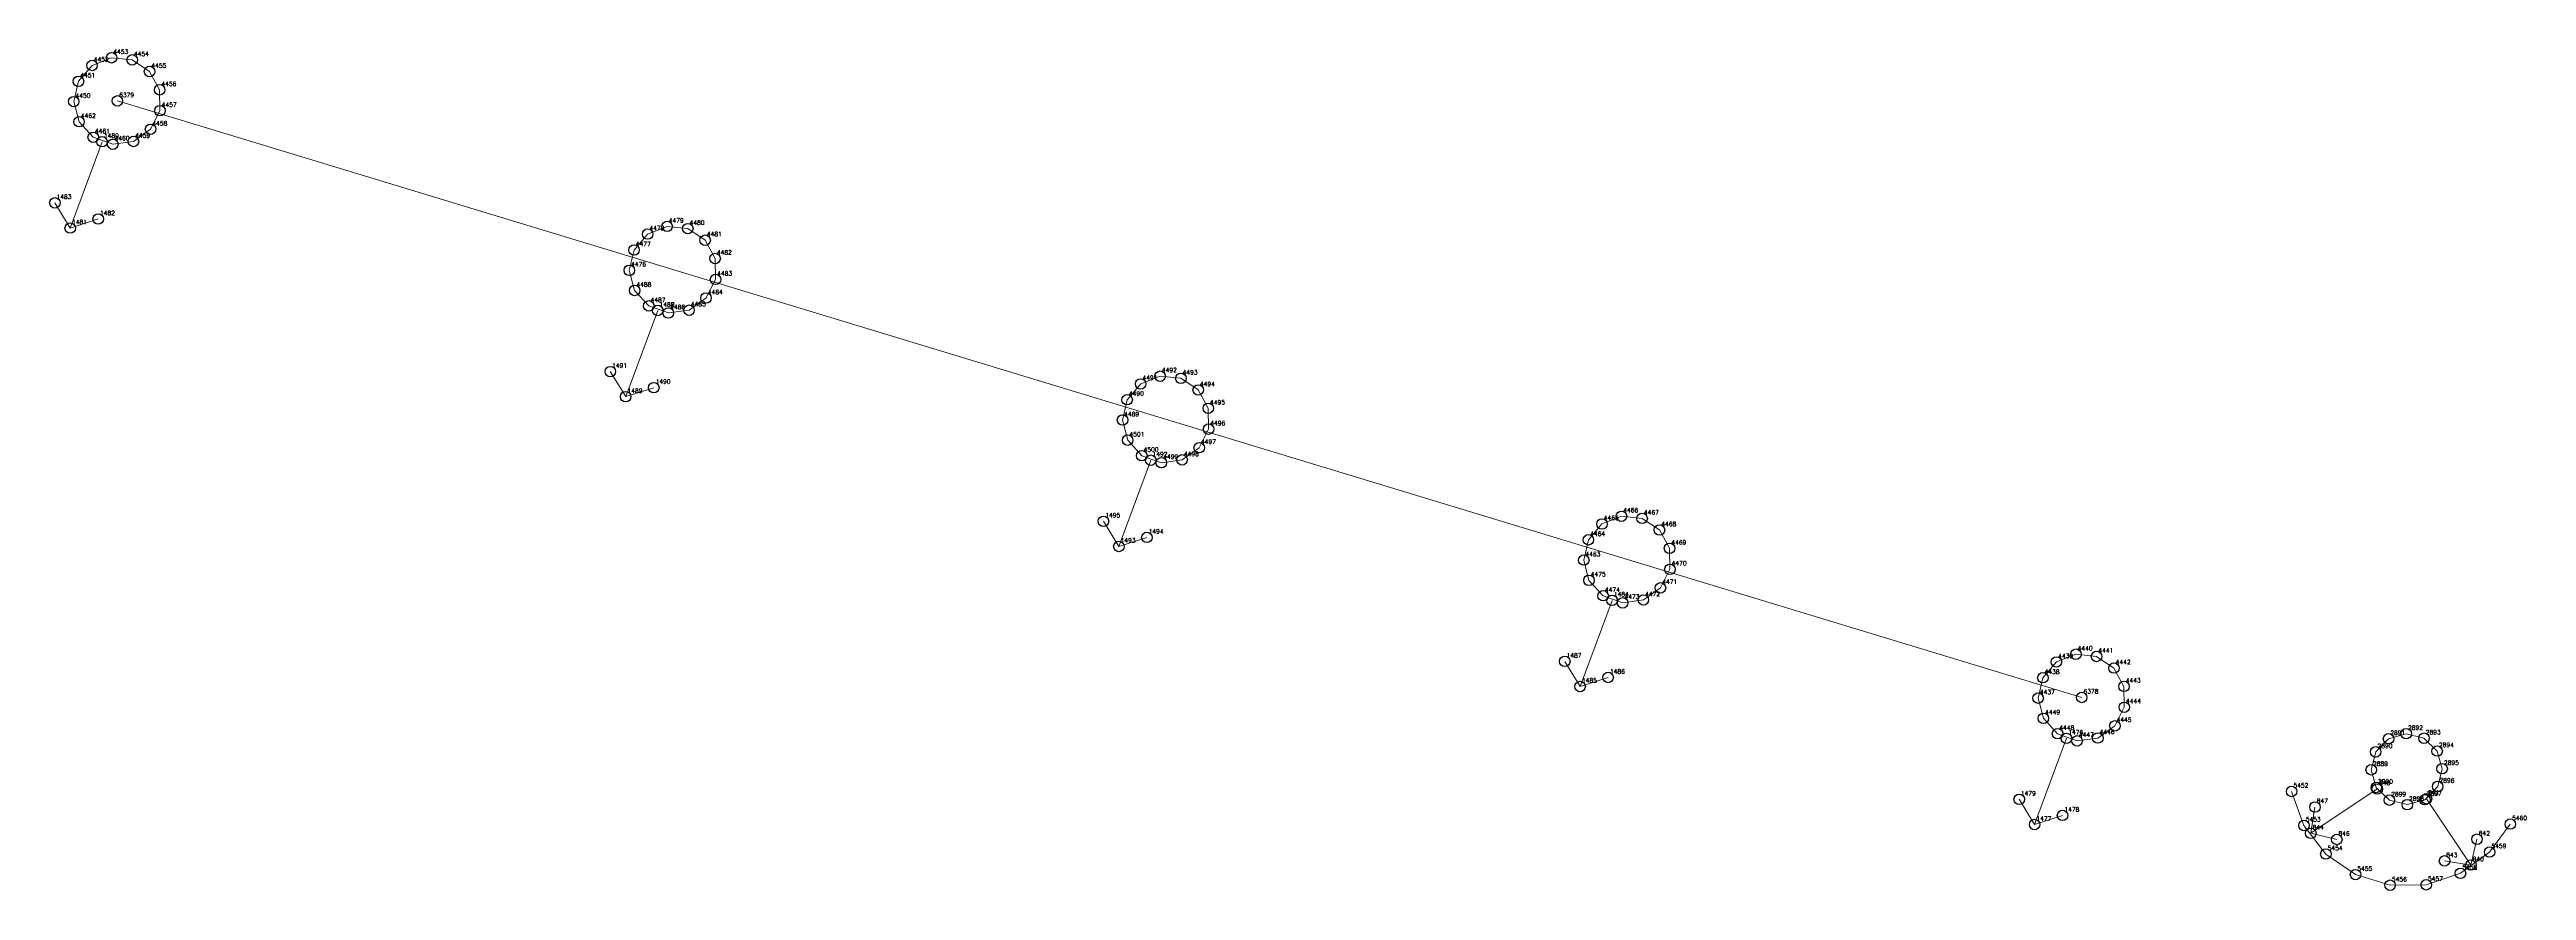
# Model space of a CAD drawing. Extents: x 1391501 to 1398271, y 354915 to 360782.
# Drawn here: x 1396941.2 to 1397118.2, y 359822.4 to 359882.5 of the extents above; entities that cross this region are included whole.
import ezdxf

# ---------------------------------------------------------------- set-up
doc = ezdxf.new("R2010")
doc.units = 0
doc.header["$PDMODE"] = 33
doc.header["$PDSIZE"] = 0.75
doc.layers.add('12 - ценные элементы визуального восприятия территории', color=7, linetype='Continuous')
doc.styles.get("Standard").update_dxf_attribs({"font": 'simplex.shx'})

msp = doc.modelspace()

# ---------------------------------------------------------------- linework, layer by layer
for p in [(1396944.21, 359881.41), (1396945.6, 359881.96), (1396947.08, 359881.81), (1396948.32, 359880.98), (1396942.9, 359878.83), (1396943.24, 359880.28), (1396949.04, 359879.67), (1396943.28, 359877.39), (1396949.06, 359878.18), (1396944.29, 359876.28), (1396945.69, 359875.78), (1396947.17, 359875.98), (1396948.39, 359876.85), (1396985.31, 359869.91), (1396982.95, 359868.22), (1396983.92, 359869.36), (1396986.79, 359869.75), (1396988.03, 359868.92), (1396982.61, 359866.77), (1396988.74, 359867.61), (1396982.99, 359865.33), (1396988.09, 359864.79), (1396988.77, 359866.12), (1396984, 359864.23), (1396985.4, 359863.72), (1396986.88, 359863.92), (1397018.19, 359857.52), (1397019.16, 359858.65), (1397020.55, 359859.2), (1397022.03, 359859.05), (1397023.27, 359858.22), (1397017.86, 359856.07), (1397023.99, 359856.91), (1397018.23, 359854.63), (1397023.34, 359854.09), (1397024.01, 359855.42), (1397019.24, 359853.52), (1397020.64, 359853.02), (1397022.12, 359853.22), (1397053.52, 359849.19), (1397055, 359849.04), (1397051.16, 359847.51), (1397052.13, 359848.64), (1397056.24, 359848.21), (1397056.96, 359846.9), (1397050.83, 359846.06), (1397056.98, 359845.4), (1397051.2, 359844.61), (1397052.21, 359843.51), (1397056.31, 359844.07), (1397053.61, 359843), (1397055.09, 359843.21), (1397084.61, 359838.78), (1397086, 359839.33), (1397087.48, 359839.17), (1397088.72, 359838.34), (1397083.64, 359837.65), (1397089.44, 359837.03), (1397083.3, 359836.19), (1397083.68, 359834.75), (1397089.46, 359835.54), (1397084.69, 359833.65), (1397086.09, 359833.14), (1397087.57, 359833.34), (1397088.79, 359834.21), (1397108.35, 359833.29), (1397109.61, 359833.65), (1397110.88, 359833.33), (1397107.11, 359831.07), (1397107.43, 359832.35), (1397111.82, 359832.41), (1397112.18, 359831.15), (1397107.47, 359829.81), (1397111.86, 359829.88), (1397108.41, 359828.9), (1397109.69, 359828.58), (1397110.95, 359828.93)]:
    msp.add_point(p)
at = {"layer": '12 - ценные элементы визуального восприятия территории', "color": 7, "lineweight": 20}
for points in [[(1396942.9, 359878.83), (1396943.24, 359880.28), (1396944.21, 359881.41), (1396945.6, 359881.96), (1396947.08, 359881.81), (1396948.32, 359880.98), (1396949.04, 359879.67), (1396949.06, 359878.18), (1396948.39, 359876.85), (1396947.17, 359875.98), (1396945.69, 359875.78), (1396944.29, 359876.28), (1396943.28, 359877.39), (1396942.9, 359878.83)], [(1396982.61, 359866.77), (1396982.95, 359868.22), (1396983.92, 359869.36), (1396985.31, 359869.91), (1396986.79, 359869.75), (1396988.03, 359868.92), (1396988.74, 359867.61), (1396988.77, 359866.12), (1396988.09, 359864.79), (1396986.88, 359863.92), (1396985.4, 359863.72), (1396984, 359864.23), (1396982.99, 359865.33), (1396982.61, 359866.77)], [(1397017.86, 359856.07), (1397018.19, 359857.52), (1397019.16, 359858.65), (1397020.55, 359859.2), (1397022.03, 359859.05), (1397023.27, 359858.22), (1397023.99, 359856.91), (1397024.01, 359855.42), (1397023.34, 359854.09), (1397022.12, 359853.22), (1397020.64, 359853.02), (1397019.24, 359853.52), (1397018.23, 359854.63), (1397017.86, 359856.07)], [(1397050.83, 359846.06), (1397051.16, 359847.51), (1397052.13, 359848.64), (1397053.52, 359849.19), (1397055, 359849.04), (1397056.24, 359848.21), (1397056.96, 359846.9), (1397056.98, 359845.4), (1397056.31, 359844.07), (1397055.09, 359843.21), (1397053.61, 359843), (1397052.21, 359843.51), (1397051.2, 359844.61), (1397050.83, 359846.06)], [(1397083.3, 359836.19), (1397083.64, 359837.65), (1397084.61, 359838.78), (1397086, 359839.33), (1397087.48, 359839.17), (1397088.72, 359838.34), (1397089.44, 359837.03), (1397089.46, 359835.54), (1397088.79, 359834.21), (1397087.57, 359833.34), (1397086.09, 359833.14), (1397084.69, 359833.65), (1397083.68, 359834.75), (1397083.3, 359836.19)], [(1397107.11, 359831.07), (1397107.43, 359832.35), (1397108.35, 359833.29), (1397109.61, 359833.65), (1397110.88, 359833.33), (1397111.82, 359832.41), (1397112.18, 359831.15), (1397111.86, 359829.88), (1397110.95, 359828.93), (1397109.69, 359828.58), (1397108.41, 359828.9), (1397107.47, 359829.81), (1397107.11, 359831.07)]]:
    msp.add_lwpolyline(points, close=True, dxfattribs=at)
for points in [[(1397086.42, 359836.24), (1396946.02, 359878.88)], [(1396944.93, 359875.96), (1396942.65, 359869.79)], [(1396942.65, 359869.79), (1396941.55, 359871.59)], [(1396942.65, 359869.79), (1396944.65, 359870.44)], [(1396984.64, 359863.9), (1396982.35, 359857.74)], [(1396982.35, 359857.74), (1396981.25, 359859.53)], [(1396982.35, 359857.74), (1396984.36, 359858.38)], [(1397019.88, 359853.2), (1397017.6, 359847.03)], [(1397017.6, 359847.03), (1397016.5, 359848.83)], [(1397017.6, 359847.03), (1397019.6, 359847.68)], [(1397052.85, 359843.18), (1397050.57, 359837.02)], [(1397050.57, 359837.02), (1397049.47, 359838.82)], [(1397050.57, 359837.02), (1397052.57, 359837.67)], [(1397085.33, 359833.32), (1397083.05, 359827.16)], [(1397102.79, 359826.53), (1397107.54, 359829.7)], [(1397083.05, 359827.16), (1397081.95, 359828.96)], [(1397083.05, 359827.16), (1397085.05, 359827.81)], [(1397101.42, 359829.52), (1397102.3, 359827.09), (1397103.87, 359825.05), (1397105.99, 359823.58), (1397108.46, 359822.82), (1397111.04, 359822.85), (1397113.49, 359823.67), (1397115.57, 359825.19), (1397117.05, 359827.19)], [(1397102.79, 359826.53), (1397103.09, 359828.41)], [(1397114.23, 359824.26), (1397111.06, 359829)], [(1397102.79, 359826.53), (1397104.65, 359826.09)], [(1397114.23, 359824.26), (1397114.67, 359826.11)], [(1397114.23, 359824.26), (1397112.35, 359824.56)]]:
    msp.add_lwpolyline(points, dxfattribs=at)
at = {"layer": '12 - ценные элементы визуального восприятия территории'}
for p in [(1396946.02, 359878.88), (1396944.93, 359875.96), (1396941.55, 359871.59), (1396944.65, 359870.44), (1396942.65, 359869.79), (1396984.64, 359863.9), (1396981.25, 359859.53), (1396982.35, 359857.74), (1396984.36, 359858.38), (1397019.88, 359853.2), (1397016.5, 359848.83), (1397017.6, 359847.03), (1397019.6, 359847.68), (1397052.85, 359843.18), (1397049.47, 359838.82), (1397050.57, 359837.02), (1397052.57, 359837.67), (1397086.42, 359836.24), (1397085.33, 359833.32), (1397101.42, 359829.52), (1397107.54, 359829.7), (1397081.95, 359828.96), (1397085.05, 359827.81), (1397103.09, 359828.41), (1397111.06, 359829), (1397083.05, 359827.16), (1397102.3, 359827.09), (1397102.79, 359826.53), (1397104.65, 359826.09), (1397114.67, 359826.11), (1397117.05, 359827.19), (1397103.87, 359825.05), (1397112.35, 359824.56), (1397114.23, 359824.26), (1397115.57, 359825.19), (1397105.99, 359823.58), (1397108.46, 359822.82), (1397111.04, 359822.85), (1397113.49, 359823.67)]:
    msp.add_point(p, dxfattribs=at)

# ---------------------------------------------------------------- texts
at = {"color": 7}
for s, p in [('4452', (1396944.34, 359881.69)), ('4453', (1396945.73, 359882.24)), ('4454', (1396947.21, 359882.08)), ('4455', (1396948.45, 359881.25)), ('4450', (1396943.03, 359879.1)), ('4451', (1396943.37, 359880.56)), ('4456', (1396949.17, 359879.94)), ('4462', (1396943.41, 359877.66)), ('4458', (1396948.52, 359877.12)), ('4457', (1396949.19, 359878.45)), ('4461', (1396944.42, 359876.56)), ('4460', (1396945.82, 359876.05)), ('4459', (1396947.3, 359876.25)), ('4479', (1396985.43, 359870.18)), ('4480', (1396986.92, 359870.02)), ('4477', (1396983.08, 359868.5)), ('4478', (1396984.05, 359869.63)), ('4481', (1396988.16, 359869.2)), ('4476', (1396982.74, 359867.05)), ('4482', (1396988.87, 359867.89)), ('4488', (1396983.12, 359865.6)), ('4484', (1396988.22, 359865.06)), ('4483', (1396988.89, 359866.39)), ('4487', (1396984.13, 359864.5)), ('4486', (1396985.53, 359863.99)), ('4485', (1396987.01, 359864.2)), ('4492', (1397020.68, 359859.48)), ('4490', (1397018.32, 359857.8)), ('4491', (1397019.29, 359858.93)), ('4493', (1397022.16, 359859.32)), ('4494', (1397023.4, 359858.49)), ('4489', (1397017.98, 359856.34)), ('4495', (1397024.12, 359857.18)), ('4501', (1397018.36, 359854.9)), ('4497', (1397023.47, 359854.36)), ('4496', (1397024.14, 359855.69)), ('4500', (1397019.37, 359853.8)), ('4499', (1397020.77, 359853.29)), ('4498', (1397022.25, 359853.49)), ('4465', (1397052.26, 359848.92)), ('4466', (1397053.65, 359849.47)), ('4467', (1397055.13, 359849.31)), ('4464', (1397051.29, 359847.78)), ('4468', (1397056.37, 359848.48)), ('4469', (1397057.09, 359847.17)), ('4463', (1397050.95, 359846.33)), ('4470', (1397057.11, 359845.68)), ('4475', (1397051.33, 359844.89)), ('4474', (1397052.34, 359843.79)), ('4472', (1397055.22, 359843.48)), ('4471', (1397056.44, 359844.35)), ('4473', (1397053.74, 359843.28)), ('4439', (1397084.74, 359839.05)), ('4440', (1397086.13, 359839.6)), ('4441', (1397087.61, 359839.45)), ('4442', (1397088.85, 359838.62)), ('4437', (1397083.43, 359836.47)), ('4438', (1397083.77, 359837.92)), ('4443', (1397089.57, 359837.31)), ('4449', (1397083.81, 359835.03)), ('4444', (1397089.59, 359835.82)), ('4448', (1397084.82, 359833.92)), ('4447', (1397086.22, 359833.42)), ('4446', (1397087.7, 359833.62)), ('4445', (1397088.91, 359834.49)), ('2891', (1397108.47, 359833.56)), ('2892', (1397109.74, 359833.92)), ('2893', (1397111.01, 359833.6)), ('2889', (1397107.24, 359831.35)), ('2890', (1397107.56, 359832.62)), ('2894', (1397111.95, 359832.69)), ('2895', (1397112.31, 359831.42)), ('2900', (1397107.6, 359830.08)), ('2896', (1397111.99, 359830.15)), ('2899', (1397108.54, 359829.17)), ('2898', (1397109.81, 359828.85)), ('2897', (1397111.08, 359829.21))]:
    msp.add_text(s, height=0.311, dxfattribs=at).set_placement(p)
at = {"layer": '12 - ценные элементы визуального восприятия территории', "color": 7}
for s, p in [('6379', (1396946.15, 359879.15)), ('1480', (1396945.06, 359876.23)), ('1483', (1396941.67, 359871.87)), ('1481', (1396942.78, 359870.07)), ('1482', (1396944.78, 359870.71)), ('1488', (1396984.77, 359864.17)), ('1491', (1396981.38, 359859.81)), ('1489', (1396982.48, 359858.01)), ('1490', (1396984.49, 359858.66)), ('1492', (1397020.01, 359853.47)), ('1495', (1397016.63, 359849.11)), ('1493', (1397017.73, 359847.31)), ('1494', (1397019.73, 359847.95)), ('1484', (1397052.98, 359843.46)), ('1487', (1397049.6, 359839.09)), ('1485', (1397050.7, 359837.3)), ('1486', (1397052.7, 359837.94)), ('6378', (1397086.55, 359836.52)), ('1476', (1397085.46, 359833.6)), ('5452', (1397101.55, 359829.8)), ('845', (1397107.67, 359829.98)), ('841', (1397111.18, 359829.28)), ('1479', (1397082.07, 359829.23)), ('1478', (1397085.18, 359828.08)), ('847', (1397103.22, 359828.69)), ('5460', (1397117.18, 359827.47)), ('1477', (1397083.18, 359827.43)), ('5453', (1397102.43, 359827.37)), ('844', (1397102.92, 359826.81)), ('846', (1397104.77, 359826.36)), ('842', (1397114.8, 359826.38)), ('5454', (1397104, 359825.32)), ('843', (1397112.47, 359824.83)), ('5458', (1397113.62, 359823.94)), ('840', (1397114.36, 359824.53)), ('5459', (1397115.7, 359825.47)), ('5455', (1397106.12, 359823.85)), ('5456', (1397108.59, 359823.09)), ('5457', (1397111.17, 359823.13))]:
    msp.add_text(s, height=0.311, dxfattribs=at).set_placement(p)

doc.saveas('drawing.dxf')
